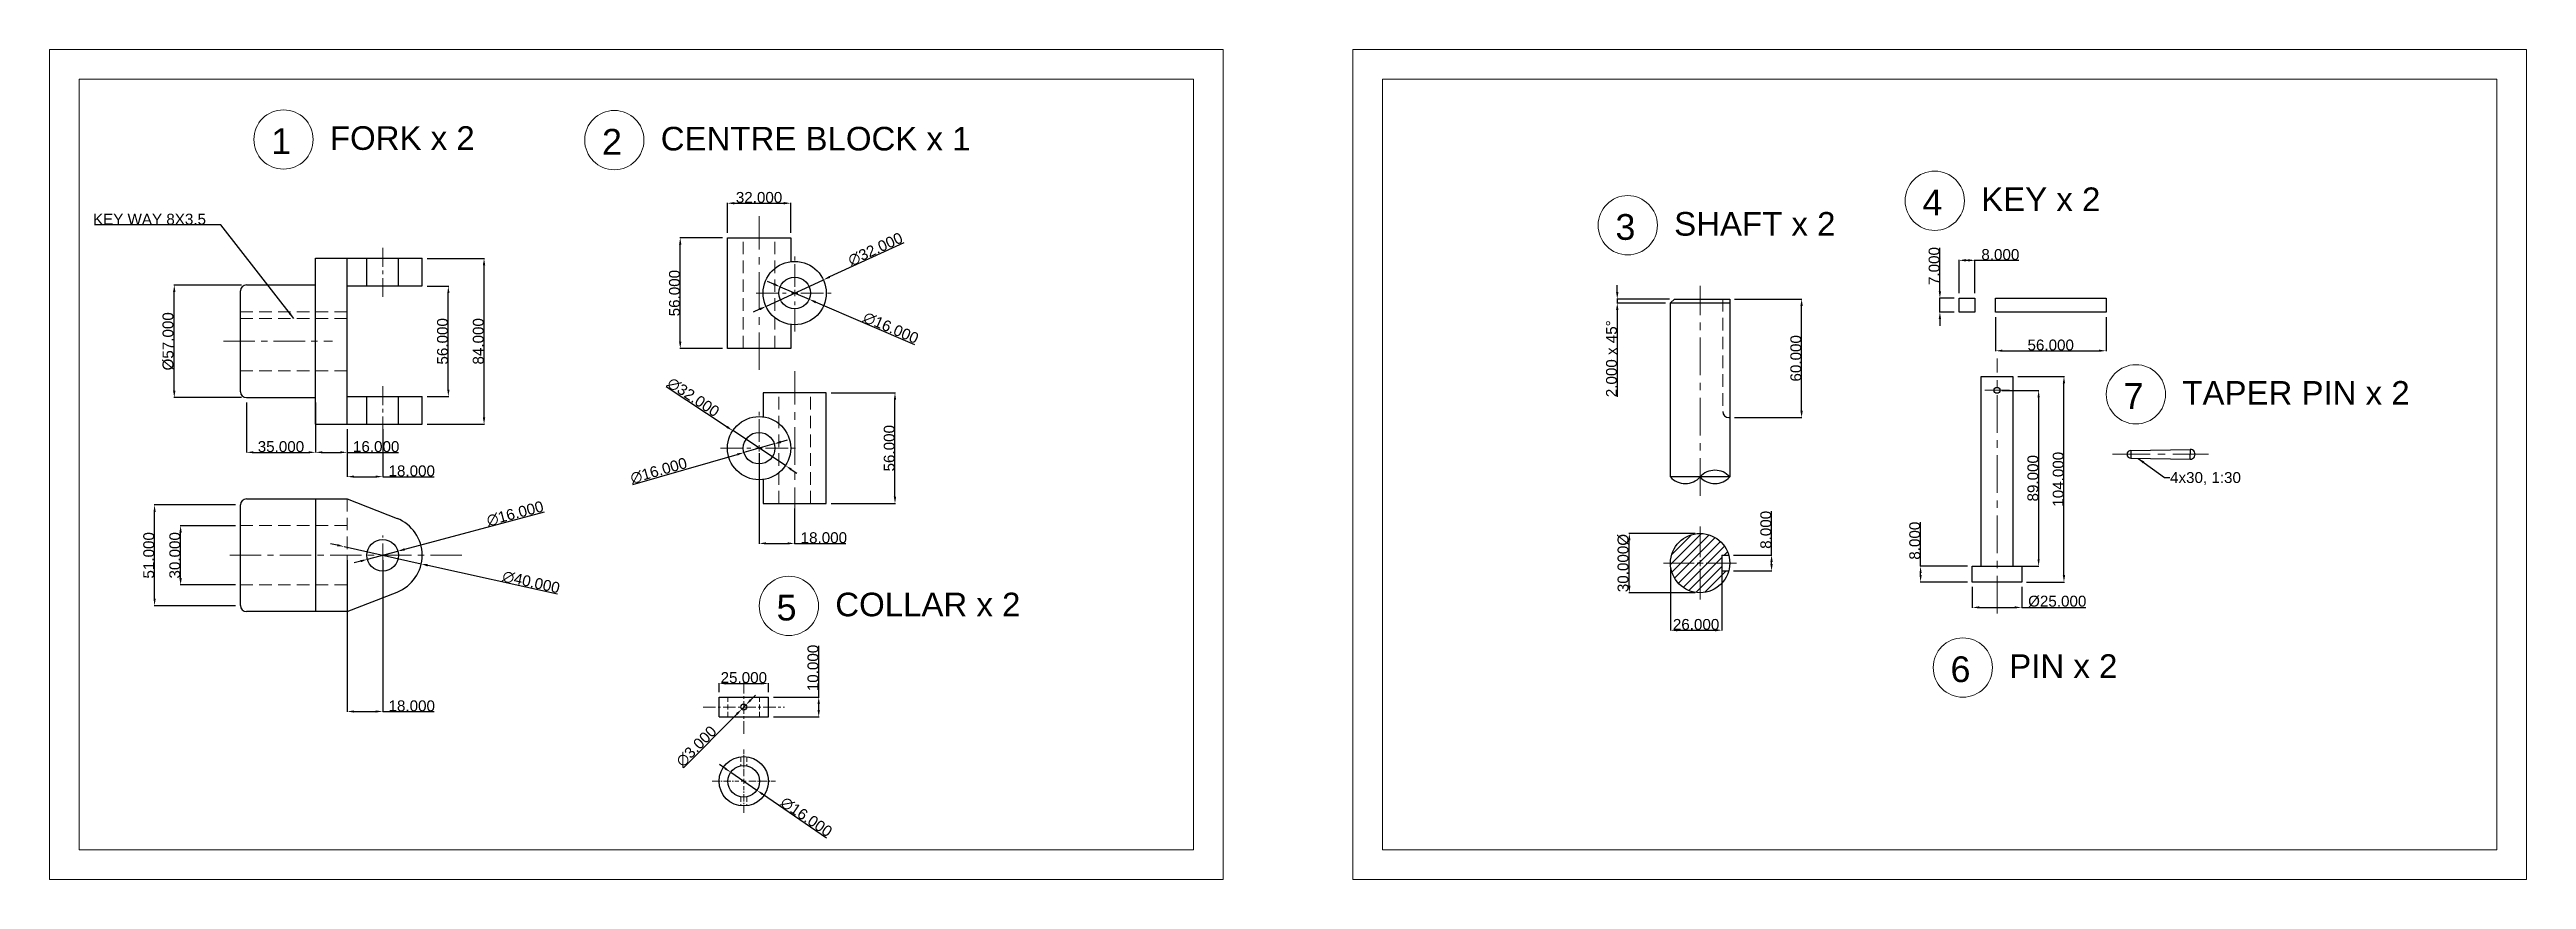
# Model space of a CAD drawing. Header units: millimetres. Extents: x 3164 to 4418, y 1222 to 1642.
import ezdxf

# ---------------------------------------------------------------- set-up
doc = ezdxf.new("R2010")
doc.units = ezdxf.units.MM
for name, pattern in [('CENTER', [50.8, 31.75, -6.35, 6.35, -6.35]), ('CENTER2', [28.575, 19.05, -3.175, 3.175, -3.175]), ('HIDDEN', [9.525, 6.35, -3.175])]:
    doc.linetypes.add(name, pattern=pattern)
for name, color, linetype, lineweight in [('centerLine', 3, 'CENTER', 18), ('dim', 7, 'Continuous', 18), ('hatch', 120, 'Continuous', 9), ('hidden', 152, 'HIDDEN', 18), ('object', 50, 'Continuous', 30)]:
    doc.layers.add(name, color=color, linetype=linetype, lineweight=lineweight)
doc.styles.get("Standard").update_dxf_attribs({"font": 'arial.ttf'})
doc.dimstyles.get("Standard").update_dxf_attribs({"dimtxt": 5.5, "dimasz": 3.5, "dimexe": 0.18, "dimexo": 2.5, "dimgap": 0.09, "dimtad": 1, "dimdec": 3, "dimzin": 0, "dimdsep": 46, "dimtxsty": 'Standard', "dimcen": 0.09, "dimclre": 3, "dimadec": 0, "dimazin": 0, "dimtfac": 1, "dimtdec": 3, "dimtmove": 0, "dimatfit": 3, "dimfxl": 1, "dimtolj": 1, "dimtzin": 0, "dimarcsym": 0})

msp = doc.modelspace()

# ---------------------------------------------------------------- texts
at = {"layer": 'dim'}
for s, height, p in [('1', 13.0206, (3275.9477, 1588.6843)), ('FORK x 2', 11.95213, (3305.6782, 1590.7993)), ('2', 13.0206, (3443.4006, 1588.3784)), ('CENTRE BLOCK x 1', 11.952126, (3473.1311, 1590.4934)), ('4', 13.0206, (4111.7663, 1557.7076)), ('KEY x 2', 11.95213, (4141.4969, 1559.8226)), ('3', 13.0206, (3956.3731, 1545.2665)), ('SHAFT x 2', 11.95213, (3986.1037, 1547.3815)), ('7', 13.0206, (4213.6063, 1459.7224)), ('TAPER PIN x 2', 11.952126, (4243.3369, 1461.8374)), ('COLLAR x 2', 11.95213, (3561.4846, 1354.7469)), ('5', 13.0206, (3531.754, 1352.6319)), ('6', 13.0206, (4125.974, 1321.454)), ('PIN x 2', 11.95213, (4155.7046, 1323.569))]:
    msp.add_text(s, height=height, dxfattribs=at).set_placement(p)
at = {"layer": 'dim', "char_height": 5.5}
for s, insert, attachment_point in [('\\A1;KEY WAY 8X3.5', (3242.9573, 1552.9004), 9), ('\\A1;4x30, 1:30', (4237.1066, 1427.7206), 1)]:
    msp.add_mtext(s, dxfattribs=dict(at, insert=insert, attachment_point=attachment_point))

# ---------------------------------------------------------------- blocks, each defined once
blk = doc.blocks.new('*D6')
at = {"layer": 'Defpoints', "color": 0, "transparency": 16777216}
for p in [(3226.9, 1522.4), (3263.4, 1522.4), (3263.4, 1465.4)]:
    blk.add_point(p, dxfattribs=at)
at = {"layer": 'dim', "color": 3, "lineweight": -2, "transparency": 16777216}
for p, q in [((3260.9, 1522.4), (3226.7, 1522.4)), ((3260.9, 1465.4), (3226.7, 1465.4))]:
    blk.add_line(p, q, dxfattribs=at)
at = {"layer": 'dim', "color": 0, "lineweight": -2, "transparency": 16777216}
blk.add_line((3226.9, 1468.9), (3226.9, 1518.9), dxfattribs=at)
at = {"layer": 'dim', "color": 0, "transparency": 16777216}
for points in [[(3226.3, 1518.9), (3227.5, 1518.9), (3226.9, 1522.4)], [(3226.3, 1468.9), (3227.5, 1468.9), (3226.9, 1465.4)]]:
    blk.add_solid(points, dxfattribs=at)
at = {"layer": 'dim', "color": 0, "transparency": 16777216, "insert": (3223.8, 1493.9), "char_height": 5.5, "attachment_point": 5, "rotation": 90}
blk.add_mtext('\\A1;%%C57.000', dxfattribs=at)
blk = doc.blocks.new('*D9')
at = {"layer": 'Defpoints', "color": 0, "transparency": 16777216}
for p in [(3263.4, 1465.4), (3298.4, 1465.4), (3298.4, 1437.7)]:
    blk.add_point(p, dxfattribs=at)
at = {"layer": 'dim', "color": 3, "lineweight": -2, "transparency": 16777216}
for p, q in [((3263.4, 1462.9), (3263.4, 1437.6)), ((3298.4, 1462.9), (3298.4, 1437.6))]:
    blk.add_line(p, q, dxfattribs=at)
at = {"layer": 'dim', "color": 0, "lineweight": -2, "transparency": 16777216}
blk.add_line((3266.9, 1437.7), (3294.9, 1437.7), dxfattribs=at)
at = {"layer": 'dim', "color": 0, "transparency": 16777216}
for points in [[(3266.9, 1438.3), (3266.9, 1437.2), (3263.4, 1437.7)], [(3294.9, 1438.3), (3294.9, 1437.2), (3298.4, 1437.7)]]:
    blk.add_solid(points, dxfattribs=at)
at = {"layer": 'dim', "color": 0, "transparency": 16777216, "insert": (3280.9, 1440.6), "char_height": 5.5, "attachment_point": 5}
blk.add_mtext('\\A1;35.000', dxfattribs=at)
blk = doc.blocks.new('*D10')
at = {"layer": 'Defpoints', "color": 0, "transparency": 16777216}
for p in [(3298.4, 1451.9), (3314.4, 1451.9), (3314.4, 1437.7)]:
    blk.add_point(p, dxfattribs=at)
at = {"layer": 'dim', "color": 3, "lineweight": -2, "transparency": 16777216}
for p, q in [((3298.4, 1449.4), (3298.4, 1437.6)), ((3314.4, 1449.4), (3314.4, 1437.6))]:
    blk.add_line(p, q, dxfattribs=at)
at = {"layer": 'dim', "color": 0, "lineweight": -2, "transparency": 16777216}
for p, q in [((3301.9, 1437.7), (3310.9, 1437.7)), ((3314.4, 1437.7), (3340.4, 1437.7))]:
    blk.add_line(p, q, dxfattribs=at)
at = {"layer": 'dim', "color": 0, "transparency": 16777216}
for points in [[(3301.9, 1438.3), (3301.9, 1437.2), (3298.4, 1437.7)], [(3310.9, 1438.3), (3310.9, 1437.2), (3314.4, 1437.7)]]:
    blk.add_solid(points, dxfattribs=at)
at = {"layer": 'dim', "color": 0, "transparency": 16777216, "insert": (3329.1, 1440.6), "char_height": 5.5, "attachment_point": 5}
blk.add_mtext('\\A1;16.000', dxfattribs=at)
blk = doc.blocks.new('*D12')
at = {"layer": 'Defpoints', "color": 0, "transparency": 16777216}
for p in [(3314.4, 1385.6), (3332.4, 1385.6), (3332.4, 1306.6)]:
    blk.add_point(p, dxfattribs=at)
at = {"layer": 'dim', "color": 3, "lineweight": -2, "transparency": 16777216}
for p, q in [((3314.4, 1383.1), (3314.4, 1306.4)), ((3332.4, 1383.1), (3332.4, 1306.4))]:
    blk.add_line(p, q, dxfattribs=at)
at = {"layer": 'dim', "color": 0, "lineweight": -2, "transparency": 16777216}
for p, q in [((3317.9, 1306.6), (3328.9, 1306.6)), ((3332.4, 1306.6), (3358.4, 1306.6))]:
    blk.add_line(p, q, dxfattribs=at)
at = {"layer": 'dim', "color": 0, "transparency": 16777216}
for points in [[(3317.9, 1307.1), (3317.9, 1306), (3314.4, 1306.6)], [(3328.9, 1307.1), (3328.9, 1306), (3332.4, 1306.6)]]:
    blk.add_solid(points, dxfattribs=at)
at = {"layer": 'dim', "color": 0, "transparency": 16777216, "insert": (3347.1, 1309.4), "char_height": 5.5, "attachment_point": 5}
blk.add_mtext('\\A1;18.000', dxfattribs=at)
blk = doc.blocks.new('*D13')
at = {"layer": 'Defpoints', "color": 0, "transparency": 16777216}
for p in [(3352.4, 1535.9), (3383.7, 1535.9), (3352.4, 1451.9)]:
    blk.add_point(p, dxfattribs=at)
at = {"layer": 'dim', "color": 3, "lineweight": -2, "transparency": 16777216}
for p, q in [((3354.9, 1535.9), (3383.9, 1535.9)), ((3354.9, 1451.9), (3383.9, 1451.9))]:
    blk.add_line(p, q, dxfattribs=at)
at = {"layer": 'dim', "color": 0, "lineweight": -2, "transparency": 16777216}
blk.add_line((3383.7, 1455.4), (3383.7, 1532.4), dxfattribs=at)
at = {"layer": 'dim', "color": 0, "transparency": 16777216}
for points in [[(3383.1, 1532.4), (3384.3, 1532.4), (3383.7, 1535.9)], [(3383.1, 1455.4), (3384.3, 1455.4), (3383.7, 1451.9)]]:
    blk.add_solid(points, dxfattribs=at)
at = {"layer": 'dim', "color": 0, "transparency": 16777216, "insert": (3380.8, 1493.9), "char_height": 5.5, "attachment_point": 5, "rotation": 90}
blk.add_mtext('\\A1;84.000', dxfattribs=at)
blk = doc.blocks.new('*D14')
at = {"layer": 'Defpoints', "color": 0, "transparency": 16777216}
for p in [(3352.4, 1521.9), (3365.6, 1521.9), (3352.4, 1465.9)]:
    blk.add_point(p, dxfattribs=at)
at = {"layer": 'dim', "color": 3, "lineweight": -2, "transparency": 16777216}
for p, q in [((3354.9, 1521.9), (3365.8, 1521.9)), ((3354.9, 1465.9), (3365.8, 1465.9))]:
    blk.add_line(p, q, dxfattribs=at)
at = {"layer": 'dim', "color": 0, "lineweight": -2, "transparency": 16777216}
blk.add_line((3365.6, 1469.4), (3365.6, 1518.4), dxfattribs=at)
at = {"layer": 'dim', "color": 0, "transparency": 16777216}
for points in [[(3365.1, 1518.4), (3366.2, 1518.4), (3365.6, 1521.9)], [(3365.1, 1469.4), (3366.2, 1469.4), (3365.6, 1465.9)]]:
    blk.add_solid(points, dxfattribs=at)
at = {"layer": 'dim', "color": 0, "transparency": 16777216, "insert": (3362.7, 1493.9), "char_height": 5.5, "attachment_point": 5, "rotation": 90}
blk.add_mtext('\\A1;56.000', dxfattribs=at)
blk = doc.blocks.new('*D15')
at = {"layer": 'Defpoints', "color": 0, "transparency": 16777216}
for p in [(3314.4, 1451.9), (3332.4, 1451.9), (3332.4, 1425.4)]:
    blk.add_point(p, dxfattribs=at)
at = {"layer": 'dim', "color": 3, "lineweight": -2, "transparency": 16777216}
for p, q in [((3314.4, 1449.4), (3314.4, 1425.3)), ((3332.4, 1449.4), (3332.4, 1425.3))]:
    blk.add_line(p, q, dxfattribs=at)
at = {"layer": 'dim', "color": 0, "lineweight": -2, "transparency": 16777216}
for p, q in [((3317.9, 1425.4), (3328.9, 1425.4)), ((3332.4, 1425.4), (3358.4, 1425.4))]:
    blk.add_line(p, q, dxfattribs=at)
at = {"layer": 'dim', "color": 0, "transparency": 16777216}
for points in [[(3317.9, 1426), (3317.9, 1424.9), (3314.4, 1425.4)], [(3328.9, 1426), (3328.9, 1424.9), (3332.4, 1425.4)]]:
    blk.add_solid(points, dxfattribs=at)
at = {"layer": 'dim', "color": 0, "transparency": 16777216, "insert": (3347.1, 1428.3), "char_height": 5.5, "attachment_point": 5}
blk.add_mtext('\\A1;18.000', dxfattribs=at)
blk = doc.blocks.new('*D16')
at = {"layer": 'Defpoints', "color": 0, "transparency": 16777216}
for p in [(3230.1, 1400.6), (3260.4, 1400.6), (3260.4, 1370.6)]:
    blk.add_point(p, dxfattribs=at)
at = {"layer": 'dim', "color": 3, "lineweight": -2, "transparency": 16777216}
for p, q in [((3257.9, 1400.6), (3229.9, 1400.6)), ((3257.9, 1370.6), (3229.9, 1370.6))]:
    blk.add_line(p, q, dxfattribs=at)
at = {"layer": 'dim', "color": 0, "lineweight": -2, "transparency": 16777216}
blk.add_line((3230.1, 1374.1), (3230.1, 1397.1), dxfattribs=at)
at = {"layer": 'dim', "color": 0, "transparency": 16777216}
for points in [[(3229.5, 1397.1), (3230.7, 1397.1), (3230.1, 1400.6)], [(3229.5, 1374.1), (3230.7, 1374.1), (3230.1, 1370.6)]]:
    blk.add_solid(points, dxfattribs=at)
at = {"layer": 'dim', "color": 0, "transparency": 16777216, "insert": (3227.2, 1385.6), "char_height": 5.5, "attachment_point": 5, "rotation": 90}
blk.add_mtext('\\A1;30.000', dxfattribs=at)
blk = doc.blocks.new('*D17')
at = {"layer": 'Defpoints', "color": 0, "transparency": 16777216}
for p in [(3216.9, 1411.1), (3260.4, 1411.1), (3260.4, 1360.1)]:
    blk.add_point(p, dxfattribs=at)
at = {"layer": 'dim', "color": 3, "lineweight": -2, "transparency": 16777216}
for p, q in [((3257.9, 1411.1), (3216.8, 1411.1)), ((3257.9, 1360.1), (3216.8, 1360.1))]:
    blk.add_line(p, q, dxfattribs=at)
at = {"layer": 'dim', "color": 0, "lineweight": -2, "transparency": 16777216}
blk.add_line((3216.9, 1363.6), (3216.9, 1407.6), dxfattribs=at)
at = {"layer": 'dim', "color": 0, "transparency": 16777216}
for points in [[(3216.4, 1407.6), (3217.5, 1407.6), (3216.9, 1411.1)], [(3216.4, 1363.6), (3217.5, 1363.6), (3216.9, 1360.1)]]:
    blk.add_solid(points, dxfattribs=at)
at = {"layer": 'dim', "color": 0, "transparency": 16777216, "insert": (3214, 1385.6), "char_height": 5.5, "attachment_point": 5, "rotation": 90}
blk.add_mtext('\\A1;51.000', dxfattribs=at)
blk = doc.blocks.new('*D19')
at = {"layer": 'Defpoints', "color": 0, "transparency": 16777216}
for p in [(3324.7, 1383.6), (3340.1, 1387.7)]:
    blk.add_point(p, dxfattribs=at)
at = {"layer": 'dim', "color": 0, "lineweight": -2, "transparency": 16777216}
for p, q in [((3414.2, 1407.4), (3343.5, 1388.6)), ((3321.3, 1382.7), (3317.9, 1381.8)), ((3324.7, 1383.6), (3340.1, 1387.7))]:
    blk.add_line(p, q, dxfattribs=at)
at = {"layer": 'dim', "color": 0, "transparency": 16777216}
for points in [[(3321.1, 1383.2), (3321.4, 1382.1), (3324.7, 1383.6)], [(3343.3, 1389.2), (3343.6, 1388), (3340.1, 1387.7)]]:
    blk.add_solid(points, dxfattribs=at)
at = {"layer": 'dim', "color": 0, "transparency": 16777216, "insert": (3399.4, 1406.7), "char_height": 5.5, "attachment_point": 5, "rotation": 14.9222}
blk.add_mtext('\\A1;∅16.000', dxfattribs=at)
blk = doc.blocks.new('*D20')
at = {"layer": 'Defpoints', "color": 0, "transparency": 16777216}
for p in [(3312.9, 1390), (3351.9, 1381.3)]:
    blk.add_point(p, dxfattribs=at)
at = {"layer": 'dim', "color": 0, "lineweight": -2, "transparency": 16777216}
for p, q in [((3309.4, 1390.8), (3306, 1391.5)), ((3312.9, 1390), (3351.9, 1381.3)), ((3420.9, 1365.9), (3355.3, 1380.5))]:
    blk.add_line(p, q, dxfattribs=at)
at = {"layer": 'dim', "color": 0, "transparency": 16777216}
for points in [[(3309.6, 1391.3), (3309.3, 1390.2), (3312.9, 1390)], [(3355.4, 1381.1), (3355.2, 1379.9), (3351.9, 1381.3)]]:
    blk.add_solid(points, dxfattribs=at)
at = {"layer": 'dim', "color": 0, "transparency": 16777216, "insert": (3407.5, 1372), "char_height": 5.5, "attachment_point": 5, "rotation": 347.4104}
blk.add_mtext('\\A1;∅40.000', dxfattribs=at)
blk = doc.blocks.new('*U21')
at = {"layer": 'centerLine', "color": 0, "linetype": 'CENTER2', "ltscale": 0.6, "transparency": 16777216}
for p, q in [((0, 3.2), (0, 19.5)), ((-19.5, 0), (-3.2, 0)), ((3.2, 0), (19.5, 0)), ((0, -19.5), (0, -3.2))]:
    blk.add_line(p, q, dxfattribs=at)
at = {"layer": 'centerLine', "color": 0, "linetype": 'Continuous', "ltscale": 0.6, "transparency": 16777216}
for p, q in [((-1.6, 0), (1.6, 0)), ((0, -1.6), (0, 1.6))]:
    blk.add_line(p, q, dxfattribs=at)
blk = doc.blocks.new('*U23')
at = {"layer": 'centerLine', "color": 0, "linetype": 'CENTER2', "ltscale": 0.6, "transparency": 16777216}
for p, q in [((0, 3.2), (0, 19.5)), ((-19.5, 0), (-3.2, 0)), ((3.2, 0), (19.5, 0)), ((0, -19.5), (0, -3.2))]:
    blk.add_line(p, q, dxfattribs=at)
at = {"layer": 'centerLine', "color": 0, "linetype": 'Continuous', "ltscale": 0.6, "transparency": 16777216}
for p, q in [((-1.6, 0), (1.6, 0)), ((0, -1.6), (0, 1.6))]:
    blk.add_line(p, q, dxfattribs=at)
blk = doc.blocks.new('*D24')
at = {"layer": 'Defpoints', "color": 0, "transparency": 16777216}
for p in [(3555.5, 1525), (3526.4, 1511.6)]:
    blk.add_point(p, dxfattribs=at)
at = {"layer": 'dim', "color": 0, "lineweight": -2, "transparency": 16777216}
for p, q in [((3596.2, 1543.8), (3558.6, 1526.5)), ((3526.4, 1511.6), (3555.5, 1525)), ((3523.2, 1510.2), (3520, 1508.7))]:
    blk.add_line(p, q, dxfattribs=at)
at = {"layer": 'dim', "color": 0, "transparency": 16777216}
for points in [[(3558.4, 1527), (3558.9, 1526), (3555.5, 1525)], [(3523, 1510.7), (3523.5, 1509.6), (3526.4, 1511.6)]]:
    blk.add_solid(points, dxfattribs=at)
at = {"layer": 'dim', "color": 0, "transparency": 16777216, "insert": (3581.8, 1540.5), "char_height": 5.5, "attachment_point": 5, "rotation": 24.7418}
blk.add_mtext('\\A1;∅32.000', dxfattribs=at)
blk = doc.blocks.new('*D26')
at = {"layer": 'Defpoints', "color": 0, "transparency": 16777216}
for p in [(3509.6, 1448.7), (3536.3, 1431)]:
    blk.add_point(p, dxfattribs=at)
at = {"layer": 'dim', "color": 0, "lineweight": -2, "transparency": 16777216}
for p, q in [((3475.8, 1471), (3506.7, 1450.6)), ((3536.3, 1431), (3509.6, 1448.7)), ((3539.2, 1429.1), (3542.1, 1427.1))]:
    blk.add_line(p, q, dxfattribs=at)
at = {"layer": 'dim', "color": 0, "transparency": 16777216}
for points in [[(3507, 1451.1), (3506.3, 1450.1), (3509.6, 1448.7)], [(3539.5, 1429.5), (3538.9, 1428.6), (3536.3, 1431)]]:
    blk.add_solid(points, dxfattribs=at)
at = {"layer": 'dim', "color": 0, "transparency": 16777216, "insert": (3489.6, 1465.6), "char_height": 5.5, "attachment_point": 5, "rotation": 326.4717}
blk.add_mtext('\\A1;∅32.000', dxfattribs=at)
blk = doc.blocks.new('*D27')
at = {"layer": 'Defpoints', "color": 0, "transparency": 16777216}
for p in [(3530.6, 1442), (3515.2, 1437.6)]:
    blk.add_point(p, dxfattribs=at)
at = {"layer": 'dim', "color": 0, "lineweight": -2, "transparency": 16777216}
for p, q in [((3530.6, 1442), (3515.2, 1437.6)), ((3534, 1443), (3537.3, 1444)), ((3459, 1421.5), (3511.9, 1436.7))]:
    blk.add_line(p, q, dxfattribs=at)
at = {"layer": 'dim', "color": 0, "transparency": 16777216}
for points in [[(3533.8, 1443.6), (3534.1, 1442.4), (3530.6, 1442)], [(3511.7, 1437.2), (3512, 1436.1), (3515.2, 1437.6)]]:
    blk.add_solid(points, dxfattribs=at)
at = {"layer": 'dim', "color": 0, "transparency": 16777216, "insert": (3472.1, 1428.4), "char_height": 5.5, "attachment_point": 5, "rotation": 16.0313}
blk.add_mtext('\\A1;∅16.000', dxfattribs=at)
blk = doc.blocks.new('*D28')
at = {"layer": 'Defpoints', "color": 0, "transparency": 16777216}
for p in [(3533.6, 1521.5), (3548.3, 1515.2)]:
    blk.add_point(p, dxfattribs=at)
at = {"layer": 'dim', "color": 0, "lineweight": -2, "transparency": 16777216}
for p, q in [((3530.4, 1522.9), (3527.1, 1524.2)), ((3533.6, 1521.5), (3548.3, 1515.2)), ((3601.7, 1492.2), (3551.5, 1513.8))]:
    blk.add_line(p, q, dxfattribs=at)
at = {"layer": 'dim', "color": 0, "transparency": 16777216}
for points in [[(3530.6, 1523.4), (3530.1, 1522.3), (3533.6, 1521.5)], [(3551.7, 1514.3), (3551.3, 1513.2), (3548.3, 1515.2)]]:
    blk.add_solid(points, dxfattribs=at)
at = {"layer": 'dim', "color": 0, "transparency": 16777216, "insert": (3589.6, 1500.7), "char_height": 5.5, "attachment_point": 5, "rotation": 336.7322}
blk.add_mtext('\\A1;∅16.000', dxfattribs=at)
blk = doc.blocks.new('*D29')
at = {"layer": 'Defpoints', "color": 0, "transparency": 16777216}
for p in [(3483, 1546.3), (3506.9, 1546.3), (3506.9, 1490.3)]:
    blk.add_point(p, dxfattribs=at)
at = {"layer": 'dim', "color": 3, "lineweight": -2, "transparency": 16777216}
for p, q in [((3504.4, 1546.3), (3482.8, 1546.3)), ((3504.4, 1490.3), (3482.8, 1490.3))]:
    blk.add_line(p, q, dxfattribs=at)
at = {"layer": 'dim', "color": 0, "lineweight": -2, "transparency": 16777216}
blk.add_line((3483, 1493.8), (3483, 1542.8), dxfattribs=at)
at = {"layer": 'dim', "color": 0, "transparency": 16777216}
for points in [[(3482.4, 1542.8), (3483.6, 1542.8), (3483, 1546.3)], [(3482.4, 1493.8), (3483.6, 1493.8), (3483, 1490.3)]]:
    blk.add_solid(points, dxfattribs=at)
at = {"layer": 'dim', "color": 0, "transparency": 16777216, "insert": (3480.1, 1518.3), "char_height": 5.5, "attachment_point": 5, "rotation": 90}
blk.add_mtext('\\A1;56.000', dxfattribs=at)
blk = doc.blocks.new('*D30')
at = {"layer": 'Defpoints', "color": 0, "transparency": 16777216}
for p in [(3556.9, 1467.8), (3591.7, 1467.8), (3556.9, 1411.8)]:
    blk.add_point(p, dxfattribs=at)
at = {"layer": 'dim', "color": 3, "lineweight": -2, "transparency": 16777216}
for p, q in [((3559.4, 1467.8), (3591.9, 1467.8)), ((3559.4, 1411.8), (3591.9, 1411.8))]:
    blk.add_line(p, q, dxfattribs=at)
at = {"layer": 'dim', "color": 0, "lineweight": -2, "transparency": 16777216}
blk.add_line((3591.7, 1415.3), (3591.7, 1464.3), dxfattribs=at)
at = {"layer": 'dim', "color": 0, "transparency": 16777216}
for points in [[(3591.1, 1464.3), (3592.3, 1464.3), (3591.7, 1467.8)], [(3591.1, 1415.3), (3592.3, 1415.3), (3591.7, 1411.8)]]:
    blk.add_solid(points, dxfattribs=at)
at = {"layer": 'dim', "color": 0, "transparency": 16777216, "insert": (3588.8, 1439.8), "char_height": 5.5, "attachment_point": 5, "rotation": 90}
blk.add_mtext('\\A1;56.000', dxfattribs=at)
blk = doc.blocks.new('*D31')
at = {"layer": 'Defpoints', "color": 0, "transparency": 16777216}
for p in [(3538.9, 1563.8), (3506.9, 1546.3), (3538.9, 1546.3)]:
    blk.add_point(p, dxfattribs=at)
at = {"layer": 'dim', "color": 3, "lineweight": -2, "transparency": 16777216}
for p, q in [((3506.9, 1548.8), (3506.9, 1564)), ((3538.9, 1548.8), (3538.9, 1564))]:
    blk.add_line(p, q, dxfattribs=at)
at = {"layer": 'dim', "color": 0, "lineweight": -2, "transparency": 16777216}
blk.add_line((3510.4, 1563.8), (3535.4, 1563.8), dxfattribs=at)
at = {"layer": 'dim', "color": 0, "transparency": 16777216}
for points in [[(3510.4, 1564.4), (3510.4, 1563.2), (3506.9, 1563.8)], [(3535.4, 1564.4), (3535.4, 1563.2), (3538.9, 1563.8)]]:
    blk.add_solid(points, dxfattribs=at)
at = {"layer": 'dim', "color": 0, "transparency": 16777216, "insert": (3522.9, 1566.7), "char_height": 5.5, "attachment_point": 5}
blk.add_mtext('\\A1;32.000', dxfattribs=at)
blk = doc.blocks.new('*D32')
at = {"layer": 'Defpoints', "color": 0, "transparency": 16777216}
for p in [(3522.9, 1439.8), (3540.9, 1411.8), (3540.9, 1391.6)]:
    blk.add_point(p, dxfattribs=at)
at = {"layer": 'dim', "color": 3, "lineweight": -2, "transparency": 16777216}
for p, q in [((3522.9, 1437.3), (3522.9, 1391.5)), ((3540.9, 1409.3), (3540.9, 1391.5))]:
    blk.add_line(p, q, dxfattribs=at)
at = {"layer": 'dim', "color": 0, "lineweight": -2, "transparency": 16777216}
for p, q in [((3526.4, 1391.6), (3537.4, 1391.6)), ((3540.9, 1391.6), (3566.9, 1391.6))]:
    blk.add_line(p, q, dxfattribs=at)
at = {"layer": 'dim', "color": 0, "transparency": 16777216}
for points in [[(3526.4, 1392.2), (3526.4, 1391.1), (3522.9, 1391.6)], [(3537.4, 1392.2), (3537.4, 1391.1), (3540.9, 1391.6)]]:
    blk.add_solid(points, dxfattribs=at)
at = {"layer": 'dim', "color": 0, "transparency": 16777216, "insert": (3555.7, 1394.5), "char_height": 5.5, "attachment_point": 5}
blk.add_mtext('\\A1;18.000', dxfattribs=at)
blk = doc.blocks.new('*U33')
at = {"layer": 'centerLine', "color": 0, "linetype": 'CENTER2', "transparency": 16777216}
for p, q in [((0, 3), (0, 18.5)), ((-18.5, 0), (-3, 0)), ((3, 0), (18.5, 0)), ((0, -18.5), (0, -3))]:
    blk.add_line(p, q, dxfattribs=at)
at = {"layer": 'centerLine', "color": 0, "linetype": 'Continuous', "transparency": 16777216}
for p, q in [((-1.5, 0), (1.5, 0)), ((0, -1.5), (0, 1.5))]:
    blk.add_line(p, q, dxfattribs=at)
blk = doc.blocks.new('*D34')
at = {"layer": 'Defpoints', "color": 0, "transparency": 16777216}
for p in [(4014.2, 1515.3), (4050.6, 1515.3), (4014.2, 1455.3)]:
    blk.add_point(p, dxfattribs=at)
at = {"layer": 'dim', "color": 3, "lineweight": -2, "transparency": 16777216}
for p, q in [((4016.7, 1515.3), (4050.8, 1515.3)), ((4016.7, 1455.3), (4050.8, 1455.3))]:
    blk.add_line(p, q, dxfattribs=at)
at = {"layer": 'dim', "color": 0, "lineweight": -2, "transparency": 16777216}
blk.add_line((4050.6, 1458.8), (4050.6, 1511.8), dxfattribs=at)
at = {"layer": 'dim', "color": 0, "transparency": 16777216}
for points in [[(4050, 1511.8), (4051.2, 1511.8), (4050.6, 1515.3)], [(4050, 1458.8), (4051.2, 1458.8), (4050.6, 1455.3)]]:
    blk.add_solid(points, dxfattribs=at)
at = {"layer": 'dim', "color": 0, "transparency": 16777216, "insert": (4047.7, 1485.3), "char_height": 5.5, "attachment_point": 5, "rotation": 90}
blk.add_mtext('\\A1;60.000', dxfattribs=at)
blk = doc.blocks.new('*D35')
at = {"layer": 'Defpoints', "color": 0, "transparency": 16777216}
for p in [(3957.3, 1515.3), (3984.2, 1513.3), (3986.2, 1515.3)]:
    blk.add_point(p, dxfattribs=at)
at = {"layer": 'dim', "color": 0, "lineweight": -2, "transparency": 16777216}
for p, q in [((3957.3, 1518.8), (3957.3, 1522.3)), ((3957.3, 1515.3), (3957.3, 1513.3)), ((3957.3, 1509.8), (3957.3, 1465.8))]:
    blk.add_line(p, q, dxfattribs=at)
at = {"layer": 'dim', "color": 3, "lineweight": -2, "transparency": 16777216}
for p, q in [((3983.7, 1515.3), (3957.1, 1515.3)), ((3981.7, 1513.3), (3957.1, 1513.3))]:
    blk.add_line(p, q, dxfattribs=at)
at = {"layer": 'dim', "color": 0, "transparency": 16777216}
for points in [[(3956.7, 1518.8), (3957.9, 1518.8), (3957.3, 1515.3)], [(3956.7, 1509.8), (3957.9, 1509.8), (3957.3, 1513.3)]]:
    blk.add_solid(points, dxfattribs=at)
at = {"layer": 'dim', "color": 0, "transparency": 16777216, "insert": (3954.4, 1485.1), "char_height": 5.5, "attachment_point": 5, "rotation": 90}
blk.add_mtext('\\A1;2.000 x 45%%D', dxfattribs=at)
blk = doc.blocks.new('*D36')
at = {"layer": 'Defpoints', "color": 0, "transparency": 16777216}
for p in [(3963.4, 1396.7), (3999.2, 1396.7), (3999.2, 1366.7)]:
    blk.add_point(p, dxfattribs=at)
at = {"layer": 'dim', "color": 3, "lineweight": -2, "transparency": 16777216}
for p, q in [((3996.7, 1396.7), (3963.2, 1396.7)), ((3996.7, 1366.7), (3963.2, 1366.7))]:
    blk.add_line(p, q, dxfattribs=at)
at = {"layer": 'dim', "color": 0, "lineweight": -2, "transparency": 16777216}
blk.add_line((3963.4, 1370.2), (3963.4, 1393.2), dxfattribs=at)
at = {"layer": 'dim', "color": 0, "transparency": 16777216}
for points in [[(3962.8, 1393.2), (3964, 1393.2), (3963.4, 1396.7)], [(3962.8, 1370.2), (3964, 1370.2), (3963.4, 1366.7)]]:
    blk.add_solid(points, dxfattribs=at)
at = {"layer": 'dim', "color": 0, "transparency": 16777216, "insert": (3960.3, 1381.7), "char_height": 5.5, "attachment_point": 5, "rotation": 90}
blk.add_mtext('\\A1;30.000%%C', dxfattribs=at)
blk = doc.blocks.new('*D37')
at = {"layer": 'Defpoints', "color": 0, "transparency": 16777216}
for p in [(3984.2, 1381.7), (4010.2, 1381.7), (4010.2, 1347.7)]:
    blk.add_point(p, dxfattribs=at)
at = {"layer": 'dim', "color": 3, "lineweight": -2, "transparency": 16777216}
for p, q in [((3984.2, 1379.2), (3984.2, 1347.5)), ((4010.2, 1379.2), (4010.2, 1347.5))]:
    blk.add_line(p, q, dxfattribs=at)
at = {"layer": 'dim', "color": 0, "lineweight": -2, "transparency": 16777216}
blk.add_line((3987.7, 1347.7), (4006.7, 1347.7), dxfattribs=at)
at = {"layer": 'dim', "color": 0, "transparency": 16777216}
for points in [[(3987.7, 1348.3), (3987.7, 1347.1), (3984.2, 1347.7)], [(4006.7, 1348.3), (4006.7, 1347.1), (4010.2, 1347.7)]]:
    blk.add_solid(points, dxfattribs=at)
at = {"layer": 'dim', "color": 0, "transparency": 16777216, "insert": (3997.2, 1350.6), "char_height": 5.5, "attachment_point": 5}
blk.add_mtext('\\A1;26.000', dxfattribs=at)
blk = doc.blocks.new('*D38')
at = {"layer": 'Defpoints', "color": 0, "transparency": 16777216}
for p in [(4013.7, 1385.7), (4035.4, 1385.7), (4013.7, 1377.7)]:
    blk.add_point(p, dxfattribs=at)
at = {"layer": 'dim', "color": 0, "lineweight": -2, "transparency": 16777216}
for p, q in [((4035.4, 1385.7), (4035.4, 1407.9)), ((4035.4, 1381.2), (4035.4, 1382.2))]:
    blk.add_line(p, q, dxfattribs=at)
at = {"layer": 'dim', "color": 3, "lineweight": -2, "transparency": 16777216}
for p, q in [((4016.2, 1385.7), (4035.6, 1385.7)), ((4016.2, 1377.7), (4035.6, 1377.7))]:
    blk.add_line(p, q, dxfattribs=at)
at = {"layer": 'dim', "color": 0, "transparency": 16777216}
for points in [[(4034.8, 1382.2), (4036, 1382.2), (4035.4, 1385.7)], [(4034.8, 1381.2), (4036, 1381.2), (4035.4, 1377.7)]]:
    blk.add_solid(points, dxfattribs=at)
at = {"layer": 'dim', "color": 0, "transparency": 16777216, "insert": (4032.5, 1398.5), "char_height": 5.5, "attachment_point": 5, "rotation": 90}
blk.add_mtext('\\A1;8.000', dxfattribs=at)
blk = doc.blocks.new('*D39')
at = {"layer": 'Defpoints', "color": 0, "transparency": 16777216}
for p in [(4148.7, 1508.7), (4204.7, 1508.7), (4204.7, 1489.1)]:
    blk.add_point(p, dxfattribs=at)
at = {"layer": 'dim', "color": 3, "lineweight": -2, "transparency": 16777216}
for p, q in [((4148.7, 1506.2), (4148.7, 1489)), ((4204.7, 1506.2), (4204.7, 1489))]:
    blk.add_line(p, q, dxfattribs=at)
at = {"layer": 'dim', "color": 0, "lineweight": -2, "transparency": 16777216}
blk.add_line((4152.2, 1489.1), (4201.2, 1489.1), dxfattribs=at)
at = {"layer": 'dim', "color": 0, "transparency": 16777216}
for points in [[(4152.2, 1489.7), (4152.2, 1488.6), (4148.7, 1489.1)], [(4201.2, 1489.7), (4201.2, 1488.6), (4204.7, 1489.1)]]:
    blk.add_solid(points, dxfattribs=at)
at = {"layer": 'dim', "color": 0, "transparency": 16777216, "insert": (4176.7, 1492), "char_height": 5.5, "attachment_point": 5}
blk.add_mtext('\\A1;56.000', dxfattribs=at)
blk = doc.blocks.new('*D40')
at = {"layer": 'Defpoints', "color": 0, "transparency": 16777216}
for p in [(4138.3, 1534.9), (4130.3, 1515.7), (4138.3, 1515.7)]:
    blk.add_point(p, dxfattribs=at)
at = {"layer": 'dim', "color": 3, "lineweight": -2, "transparency": 16777216}
for p, q in [((4130.3, 1518.2), (4130.3, 1535.1)), ((4138.3, 1518.2), (4138.3, 1535.1))]:
    blk.add_line(p, q, dxfattribs=at)
at = {"layer": 'dim', "color": 0, "lineweight": -2, "transparency": 16777216}
for p, q in [((4133.8, 1534.9), (4134.8, 1534.9)), ((4138.3, 1534.9), (4160.5, 1534.9))]:
    blk.add_line(p, q, dxfattribs=at)
at = {"layer": 'dim', "color": 0, "transparency": 16777216}
for points in [[(4133.8, 1535.5), (4133.8, 1534.3), (4130.3, 1534.9)], [(4134.8, 1535.5), (4134.8, 1534.3), (4138.3, 1534.9)]]:
    blk.add_solid(points, dxfattribs=at)
at = {"layer": 'dim', "color": 0, "transparency": 16777216, "insert": (4151.2, 1537.8), "char_height": 5.5, "attachment_point": 5}
blk.add_mtext('\\A1;8.000', dxfattribs=at)
blk = doc.blocks.new('*D41')
at = {"layer": 'Defpoints', "color": 0, "transparency": 16777216}
for p in [(4120.6, 1515.7), (4130.3, 1515.7), (4130.3, 1508.7)]:
    blk.add_point(p, dxfattribs=at)
at = {"layer": 'dim', "color": 0, "lineweight": -2, "transparency": 16777216}
for p, q in [((4120.6, 1519.2), (4120.6, 1541.3)), ((4120.6, 1508.7), (4120.6, 1515.7)), ((4120.6, 1505.2), (4120.6, 1501.7))]:
    blk.add_line(p, q, dxfattribs=at)
at = {"layer": 'dim', "color": 3, "lineweight": -2, "transparency": 16777216}
for p, q in [((4127.8, 1515.7), (4120.4, 1515.7)), ((4127.8, 1508.7), (4120.4, 1508.7))]:
    blk.add_line(p, q, dxfattribs=at)
at = {"layer": 'dim', "color": 0, "transparency": 16777216}
for points in [[(4120, 1519.2), (4121.2, 1519.2), (4120.6, 1515.7)], [(4120, 1505.2), (4121.2, 1505.2), (4120.6, 1508.7)]]:
    blk.add_solid(points, dxfattribs=at)
at = {"layer": 'dim', "color": 0, "transparency": 16777216, "insert": (4117.7, 1532), "char_height": 5.5, "attachment_point": 5, "rotation": 90}
blk.add_mtext('\\A1;7.000', dxfattribs=at)
blk = doc.blocks.new('*D42')
at = {"layer": 'Defpoints', "color": 0, "transparency": 16777216}
for p in [(4149.5, 1469.1), (4170.6, 1469.1), (4149.5, 1380.1)]:
    blk.add_point(p, dxfattribs=at)
at = {"layer": 'dim', "color": 3, "lineweight": -2, "transparency": 16777216}
for p, q in [((4152, 1469.1), (4170.7, 1469.1)), ((4152, 1380.1), (4170.7, 1380.1))]:
    blk.add_line(p, q, dxfattribs=at)
at = {"layer": 'dim', "color": 0, "lineweight": -2, "transparency": 16777216}
blk.add_line((4170.6, 1383.6), (4170.6, 1465.6), dxfattribs=at)
at = {"layer": 'dim', "color": 0, "transparency": 16777216}
for points in [[(4170, 1465.6), (4171.1, 1465.6), (4170.6, 1469.1)], [(4170, 1383.6), (4171.1, 1383.6), (4170.6, 1380.1)]]:
    blk.add_solid(points, dxfattribs=at)
at = {"layer": 'dim', "color": 0, "transparency": 16777216, "insert": (4167.7, 1424.6), "char_height": 5.5, "attachment_point": 5, "rotation": 90}
blk.add_mtext('\\A1;89.000', dxfattribs=at)
blk = doc.blocks.new('*D43')
at = {"layer": 'Defpoints', "color": 0, "transparency": 16777216}
for p in [(4157.5, 1476.1), (4183.4, 1476.1), (4162, 1372.1)]:
    blk.add_point(p, dxfattribs=at)
at = {"layer": 'dim', "color": 3, "lineweight": -2, "transparency": 16777216}
for p, q in [((4160, 1476.1), (4183.6, 1476.1)), ((4164.5, 1372.1), (4183.6, 1372.1))]:
    blk.add_line(p, q, dxfattribs=at)
at = {"layer": 'dim', "color": 0, "lineweight": -2, "transparency": 16777216}
blk.add_line((4183.4, 1375.6), (4183.4, 1472.6), dxfattribs=at)
at = {"layer": 'dim', "color": 0, "transparency": 16777216}
for points in [[(4182.8, 1472.6), (4184, 1472.6), (4183.4, 1476.1)], [(4182.8, 1375.6), (4184, 1375.6), (4183.4, 1372.1)]]:
    blk.add_solid(points, dxfattribs=at)
at = {"layer": 'dim', "color": 0, "transparency": 16777216, "insert": (4180.5, 1424.1), "char_height": 5.5, "attachment_point": 5, "rotation": 90}
blk.add_mtext('\\A1;104.000', dxfattribs=at)
blk = doc.blocks.new('*D44')
at = {"layer": 'Defpoints', "color": 0, "transparency": 16777216}
for p in [(4137, 1372.1), (4162, 1372.1), (4162, 1359.2)]:
    blk.add_point(p, dxfattribs=at)
at = {"layer": 'dim', "color": 3, "lineweight": -2, "transparency": 16777216}
for p, q in [((4137, 1369.6), (4137, 1359.1)), ((4162, 1369.6), (4162, 1359.1))]:
    blk.add_line(p, q, dxfattribs=at)
at = {"layer": 'dim', "color": 0, "lineweight": -2, "transparency": 16777216}
for p, q in [((4140.5, 1359.2), (4158.5, 1359.2)), ((4162, 1359.2), (4194.5, 1359.2))]:
    blk.add_line(p, q, dxfattribs=at)
at = {"layer": 'dim', "color": 0, "transparency": 16777216}
for points in [[(4140.5, 1359.8), (4140.5, 1358.7), (4137, 1359.2)], [(4158.5, 1359.8), (4158.5, 1358.7), (4162, 1359.2)]]:
    blk.add_solid(points, dxfattribs=at)
at = {"layer": 'dim', "color": 0, "transparency": 16777216, "insert": (4180, 1362.3), "char_height": 5.5, "attachment_point": 5}
blk.add_mtext('\\A1;%%C25.000', dxfattribs=at)
blk = doc.blocks.new('*D45')
at = {"layer": 'Defpoints', "color": 0, "transparency": 16777216}
for p in [(4110.8, 1380.1), (4137, 1380.1), (4137, 1372.1)]:
    blk.add_point(p, dxfattribs=at)
at = {"layer": 'dim', "color": 0, "lineweight": -2, "transparency": 16777216}
for p, q in [((4110.8, 1380.1), (4110.8, 1402.3)), ((4110.8, 1375.6), (4110.8, 1376.6))]:
    blk.add_line(p, q, dxfattribs=at)
at = {"layer": 'dim', "color": 3, "lineweight": -2, "transparency": 16777216}
for p, q in [((4134.5, 1380.1), (4110.7, 1380.1)), ((4134.5, 1372.1), (4110.7, 1372.1))]:
    blk.add_line(p, q, dxfattribs=at)
at = {"layer": 'dim', "color": 0, "transparency": 16777216}
for points in [[(4110.3, 1376.6), (4111.4, 1376.6), (4110.8, 1380.1)], [(4110.3, 1375.6), (4111.4, 1375.6), (4110.8, 1372.1)]]:
    blk.add_solid(points, dxfattribs=at)
at = {"layer": 'dim', "color": 0, "transparency": 16777216, "insert": (4107.9, 1393), "char_height": 5.5, "attachment_point": 5, "rotation": 90}
blk.add_mtext('\\A1;8.000', dxfattribs=at)
blk = doc.blocks.new('*U46')
at = {"layer": 'centerLine', "color": 0, "linetype": 'CENTER2', "ltscale": 0.2, "transparency": 16777216}
for p, q in [((0, 2.5), (0, 16)), ((-16, 0), (-2.5, 0)), ((2.5, 0), (16, 0)), ((0, -16), (0, -2.5))]:
    blk.add_line(p, q, dxfattribs=at)
at = {"layer": 'centerLine', "color": 0, "linetype": 'Continuous', "ltscale": 0.2, "transparency": 16777216}
for p, q in [((-1.25, 0), (1.25, 0)), ((0, -1.25), (0, 1.25))]:
    blk.add_line(p, q, dxfattribs=at)
blk = doc.blocks.new('*D47')
at = {"layer": 'Defpoints', "color": 0, "transparency": 16777216}
for p in [(3508.6, 1275.8), (3521.8, 1266.7)]:
    blk.add_point(p, dxfattribs=at)
at = {"layer": 'dim', "color": 0, "lineweight": -2, "transparency": 16777216}
for p, q in [((3505.7, 1277.8), (3502.8, 1279.7)), ((3508.6, 1275.8), (3521.8, 1266.7)), ((3557, 1242.5), (3524.6, 1264.7))]:
    blk.add_line(p, q, dxfattribs=at)
at = {"layer": 'dim', "color": 0, "transparency": 16777216}
for points in [[(3506, 1278.2), (3505.4, 1277.3), (3508.6, 1275.8)], [(3525, 1265.2), (3524.3, 1264.3), (3521.8, 1266.7)]]:
    blk.add_solid(points, dxfattribs=at)
at = {"layer": 'dim', "color": 0, "transparency": 16777216, "insert": (3546.8, 1253.2), "char_height": 5.5, "attachment_point": 5, "rotation": 325.5253}
blk.add_mtext('\\A1;∅16.000', dxfattribs=at)
blk = doc.blocks.new('*D48')
at = {"layer": 'Defpoints', "color": 0, "transparency": 16777216}
for p in [(3514.1, 1307.7), (3516.2, 1309.9)]:
    blk.add_point(p, dxfattribs=at)
at = {"layer": 'dim', "color": 0, "lineweight": -2, "transparency": 16777216}
for p, q in [((3484.6, 1278), (3511.6, 1305.3)), ((3516.2, 1309.9), (3514.1, 1307.7)), ((3518.7, 1312.4), (3521.1, 1314.9))]:
    blk.add_line(p, q, dxfattribs=at)
at = {"layer": 'dim', "color": 0, "transparency": 16777216}
for points in [[(3511.2, 1305.7), (3512.1, 1304.9), (3514.1, 1307.7)], [(3518.3, 1312.8), (3519.1, 1312), (3516.2, 1309.9)]]:
    blk.add_solid(points, dxfattribs=at)
at = {"layer": 'dim', "color": 0, "transparency": 16777216, "insert": (3491.2, 1288.9), "char_height": 5.5, "attachment_point": 5, "rotation": 45.2558}
blk.add_mtext('\\A1;∅3.000', dxfattribs=at)
blk = doc.blocks.new('*D49')
at = {"layer": 'Defpoints', "color": 0, "transparency": 16777216}
for p in [(3527.7, 1313.8), (3553.1, 1313.8), (3527.7, 1303.8)]:
    blk.add_point(p, dxfattribs=at)
at = {"layer": 'dim', "color": 0, "lineweight": -2, "transparency": 16777216}
for p, q in [((3553.1, 1313.8), (3553.1, 1339.8)), ((3553.1, 1307.3), (3553.1, 1310.3))]:
    blk.add_line(p, q, dxfattribs=at)
at = {"layer": 'dim', "color": 3, "lineweight": -2, "transparency": 16777216}
for p, q in [((3530.2, 1313.8), (3553.3, 1313.8)), ((3530.2, 1303.8), (3553.3, 1303.8))]:
    blk.add_line(p, q, dxfattribs=at)
at = {"layer": 'dim', "color": 0, "transparency": 16777216}
for points in [[(3552.5, 1310.3), (3553.7, 1310.3), (3553.1, 1313.8)], [(3552.5, 1307.3), (3553.7, 1307.3), (3553.1, 1303.8)]]:
    blk.add_solid(points, dxfattribs=at)
at = {"layer": 'dim', "color": 0, "transparency": 16777216, "insert": (3550.2, 1328.6), "char_height": 5.5, "attachment_point": 5, "rotation": 90}
blk.add_mtext('\\A1;10.000', dxfattribs=at)
blk = doc.blocks.new('*D50')
at = {"layer": 'Defpoints', "color": 0, "transparency": 16777216}
for p in [(3527.7, 1320.8), (3502.7, 1313.8), (3527.7, 1313.8)]:
    blk.add_point(p, dxfattribs=at)
at = {"layer": 'dim', "color": 3, "lineweight": -2, "transparency": 16777216}
for p, q in [((3502.7, 1316.3), (3502.7, 1320.9)), ((3527.7, 1316.3), (3527.7, 1320.9))]:
    blk.add_line(p, q, dxfattribs=at)
at = {"layer": 'dim', "color": 0, "lineweight": -2, "transparency": 16777216}
blk.add_line((3506.2, 1320.8), (3524.2, 1320.8), dxfattribs=at)
at = {"layer": 'dim', "color": 0, "transparency": 16777216}
for points in [[(3506.2, 1321.3), (3506.2, 1320.2), (3502.7, 1320.8)], [(3524.2, 1321.3), (3524.2, 1320.2), (3527.7, 1320.8)]]:
    blk.add_solid(points, dxfattribs=at)
at = {"layer": 'dim', "color": 0, "transparency": 16777216, "insert": (3515.2, 1323.7), "char_height": 5.5, "attachment_point": 5}
blk.add_mtext('\\A1;25.000', dxfattribs=at)

# ---------------------------------------------------------------- dimensions: what is measured, and where the dimension line sits
at = {"layer": 'dim'}
for base, p1, p2, picture, middle in [((3538.9256, 1563.8077), (3506.9256, 1546.3203), (3538.9256, 1546.3203), '*D31', (3522.9256, 1566.7077)), ((4138.2892, 1534.9265), (4130.2892, 1515.6665), (4138.2892, 1515.6665), '*D40', (4151.1534, 1537.8247)), ((3314.3849, 1437.7479), (3298.3849, 1451.9107), (3314.3849, 1451.9107), '*D10', (3329.1231, 1440.6461)), ((3332.3849, 1425.4401), (3314.3849, 1451.9107), (3332.3849, 1451.9107), '*D15', (3347.1231, 1428.3382)), ((3540.9256, 1391.6474), (3522.9256, 1439.8283), (3540.9256, 1411.8283), '*D32', (3555.6638, 1394.5456)), ((3332.3849, 1306.5508), (3314.3849, 1385.6367), (3332.3849, 1385.6367), '*D12', (3347.1231, 1309.4489)), ((3527.6629, 1320.7528), (3502.6629, 1313.8129), (3527.6629, 1313.8129), '*D50', (3515.1629, 1323.6509))]:
    dim = msp.add_linear_dim(base=base, p1=p1, p2=p2, dimstyle='Standard', dxfattribs=at)
    dim.commit()
    dim.dimension.update_dxf_attribs({"geometry": picture, "text_midpoint": middle})
for base, p1, p2, picture, middle in [((3483.0211, 1546.3203), (3506.9256, 1490.3203), (3506.9256, 1546.3203), '*D29', (3480.123, 1518.3203)), ((3383.7013, 1535.9107), (3352.3849, 1451.9107), (3352.3849, 1535.9107), '*D13', (3380.8032, 1493.9107)), ((4120.61, 1515.6665), (4130.2892, 1508.6665), (4130.2892, 1515.6665), '*D41', (4117.7118, 1532.0044)), ((4050.6056, 1515.3075), (4014.2318, 1455.3075), (4014.2318, 1515.3075), '*D34', (4047.7075, 1485.3075)), ((4170.5597, 1469.1034), (4149.5182, 1380.1034), (4149.5182, 1469.1034), '*D42', (4167.6615, 1424.6034)), ((4183.3908, 1476.1034), (4162.0182, 1372.1034), (4157.5182, 1476.1034), '*D43', (4180.4927, 1424.1034)), ((4035.3852, 1385.684), (4013.6886, 1377.684), (4013.6886, 1385.684), '*D38', (4032.4871, 1398.5482)), ((3230.1128, 1400.6367), (3260.3849, 1370.6367), (3260.3849, 1400.6367), '*D16', (3227.2127, 1385.6367)), ((4110.8469, 1380.1034), (4137.0182, 1372.1034), (4137.0182, 1380.1034), '*D45', (4107.9487, 1392.9676)), ((3553.1097, 1313.8129), (3527.6629, 1303.8129), (3527.6629, 1313.8129), '*D49', (3550.2116, 1328.5511))]:
    dim = msp.add_linear_dim(base=base, p1=p1, p2=p2, angle=90, dimstyle='Standard', dxfattribs=at)
    dim.commit()
    dim.dimension.update_dxf_attribs({"geometry": picture, "text_midpoint": middle})
for p1, p2, picture, middle in [((3526.3944, 1511.6238), (3555.4569, 1525.0167), '*D24', (3583.066, 1537.7399)), ((3533.5763, 1521.4805), (3548.275, 1515.16), '*D28', (3588.4371, 1497.8903)), ((3536.2634, 1430.9907), (3509.5878, 1448.6658), '*D26', (3487.9216, 1463.0218)), ((3530.6145, 1442.0376), (3515.2368, 1437.619), '*D27', (3472.9594, 1425.4712)), ((3312.8657, 1389.996), (3351.904, 1381.2773), '*D20', (3406.8013, 1369.0168)), ((3516.2188, 1309.8783), (3514.107, 1307.7475), '*D48', (3493.3343, 1286.7885)), ((3508.5679, 1275.7873), (3521.7579, 1266.7307), '*D47', (3545.0833, 1250.7147))]:
    dim = msp.add_diameter_dim_2p(p1=p1, p2=p2, dimstyle='Standard', dxfattribs=at)
    dim.commit()
    dim.dimension.update_dxf_attribs({"geometry": picture, "text_midpoint": middle, "dimtype": 163})
for base, p1, p2, text, picture, middle in [((3226.877, 1522.4107), (3263.3849, 1465.4107), (3263.3849, 1522.4107), '%%C<>', '*D6', (3223.825, 1493.9107)), ((3963.3697, 1396.684), (3999.2318, 1366.684), (3999.2318, 1396.684), '<>%%C', '*D36', (3960.3177, 1381.684))]:
    dim = msp.add_linear_dim(base=base, p1=p1, p2=p2, angle=90, text=text, dimstyle='Standard', override={"dimpost": ''}, dxfattribs=at)
    dim.commit()
    dim.dimension.update_dxf_attribs({"geometry": picture, "text_midpoint": middle})
for base, p1, p2, picture, middle in [((3365.6434, 1521.9107), (3352.3849, 1465.9107), (3352.3849, 1521.9107), '*D14', (3362.7452, 1493.9107)), ((3591.6939, 1467.8283), (3556.9256, 1411.8283), (3556.9256, 1467.8283), '*D30', (3588.7957, 1439.8283)), ((3216.936, 1411.1367), (3260.3849, 1360.1367), (3260.3849, 1411.1367), '*D17', (3214.0379, 1385.6367))]:
    dim = msp.add_linear_dim(base=base, p1=p1, p2=p2, angle=90, dimstyle='Standard', override={"dimpost": ''}, dxfattribs=at)
    dim.commit()
    dim.dimension.update_dxf_attribs({"geometry": picture, "text_midpoint": middle})
dim = msp.add_linear_dim(base=(3957.3209, 1515.3075), p1=(3984.2318, 1513.3075), p2=(3986.2318, 1515.3075), angle=90, text='<> x 45%%D', dimstyle='Standard', override={"dimpost": ''}, dxfattribs=at)
dim.commit()
dim.dimension.update_dxf_attribs({"geometry": '*D35', "text_midpoint": (3957.3209, 1485.0509), "dimtype": 160})
dim = msp.add_linear_dim(base=(4204.7329, 1489.1362), p1=(4148.7329, 1508.6665), p2=(4204.7329, 1508.6665), dimstyle='Standard', dxfattribs=at)
dim.commit()
dim.dimension.update_dxf_attribs({"geometry": '*D39', "text_midpoint": (4176.7329, 1489.1362), "dimtype": 160})
for base, p1, p2, picture, middle in [((3298.3849, 1437.7479), (3263.3849, 1465.4107), (3298.3849, 1465.4107), '*D9', (3280.8849, 1440.648)), ((4010.2318, 1347.7099), (3984.2318, 1381.684), (4010.2318, 1381.684), '*D37', (3997.2318, 1350.608))]:
    dim = msp.add_linear_dim(base=base, p1=p1, p2=p2, dimstyle='Standard', override={"dimpost": ''}, dxfattribs=at)
    dim.commit()
    dim.dimension.update_dxf_attribs({"geometry": picture, "text_midpoint": middle})
dim = msp.add_diameter_dim_2p(p1=(3324.6547, 1383.5766), p2=(3340.1151, 1387.6967), dimstyle='Standard', override={"dimpost": ''}, dxfattribs=at)
dim.commit()
dim.dimension.update_dxf_attribs({"geometry": '*D19', "text_midpoint": (3400.2129, 1403.7124), "dimtype": 163})
dim = msp.add_linear_dim(base=(4162.0182, 1359.2497), p1=(4137.0182, 1372.1034), p2=(4162.0182, 1372.1034), text='%%C<>', dimstyle='Standard', override={"dimpost": ''}, dxfattribs=at)
dim.commit()
dim.dimension.update_dxf_attribs({"geometry": '*D44', "text_midpoint": (4180.0072, 1362.3017)})

# ---------------------------------------------------------------- hatches: boundary and pattern name
at = {"layer": 'hatch'}
h = msp.add_hatch(dxfattribs=at)
h.set_pattern_fill('ANSI31', color=256)
h.set_pattern_definition([(45, (412.6796, -475.4453), (-2.245064, 2.245064), [])])
h.paths.add_polyline_path([(3984.2318, 1381.684, 0.873385683), (4013.6886, 1377.684), (4010.2318, 1377.684), (4010.2318, 1385.684), (4013.6886, 1385.684, 0.873385683)])

# ---------------------------------------------------------------- linework, layer by layer
at = {"layer": 'centerLine', "ltscale": 0.6}
for p, q in [((3522.9256, 1479.3974), (3522.9256, 1557.2431)), ((3999.2318, 1415.7752), (3999.2318, 1522.0707)), ((4149.5182, 1356.2145), (4149.5182, 1485.2888)), ((3540.9256, 1400.9054), (3540.9256, 1478.7511)), ((4143.2682, 1469.1034), (4155.7682, 1469.1034)), ((4208.0185, 1436.7298), (4256.5343, 1436.7298))]:
    msp.add_line(p, q, dxfattribs=at)
at = {"layer": 'centerLine', "ltscale": 0.3}
for p, q in [((3332.3849, 1516.381), (3332.3849, 1541.4404)), ((3332.3849, 1446.381), (3332.3849, 1471.4404))]:
    msp.add_line(p, q, dxfattribs=at)
at = {"layer": 'centerLine', "ltscale": 0.5}
for p, q in [((3251.8023, 1493.9107), (3306.9674, 1493.9107)), ((3332.3849, 1375.6367), (3332.3849, 1395.6367)), ((3254.9734, 1385.6367), (3373.7963, 1385.6367))]:
    msp.add_line(p, q, dxfattribs=at)
at = {"layer": 'centerLine', "ltscale": 0.2}
for p, q in [((3515.1629, 1295.2736), (3515.1629, 1322.3522)), ((3494.5361, 1308.8129), (3535.7897, 1308.8129))]:
    msp.add_line(p, q, dxfattribs=at)
at = {"layer": 'dim'}
for points in [[(3163.7638, 1641.5681), (3757.7638, 1641.5681), (3757.7638, 1221.5681), (3163.7638, 1221.5681)], [(3823.5057, 1641.5681), (4417.5057, 1641.5681), (4417.5057, 1221.5681), (3823.5057, 1221.5681)], [(3178.7638, 1626.5681), (3742.7638, 1626.5681), (3742.7638, 1236.5681), (3178.7638, 1236.5681)], [(3838.5057, 1626.5681), (4402.5057, 1626.5681), (4402.5057, 1236.5681), (3838.5057, 1236.5681)]]:
    msp.add_lwpolyline(points, close=True, dxfattribs=at)
for centre in [(3282.1827, 1596.0438), (3449.6356, 1595.7379), (4118.0013, 1565.067), (3962.6081, 1552.626), (4219.8413, 1467.0819), (3537.989, 1359.9914), (4132.209, 1328.8135)]:
    msp.add_circle(centre, 15, dxfattribs=at)
at = {"layer": 'hidden'}
for p, q in [((3514.9256, 1490.3203), (3514.9256, 1546.3203)), ((3530.9256, 1490.3203), (3530.9256, 1546.3203)), ((3260.3849, 1508.9107), (3314.3849, 1508.9107)), ((3260.3849, 1505.4107), (3314.3849, 1505.4107)), ((4010.7318, 1515.3075), (4010.7318, 1458.3075)), ((3260.3849, 1478.9107), (3314.3849, 1478.9107)), ((3532.9256, 1411.8283), (3532.9256, 1467.8283)), ((3548.9256, 1411.8283), (3548.9256, 1467.8283)), ((3314.3849, 1414.1367), (3314.3849, 1357.1367)), ((3260.3849, 1400.6367), (3314.3849, 1400.6367)), ((3260.3849, 1370.6367), (3314.3849, 1370.6367))]:
    msp.add_line(p, q, dxfattribs=at)
at = {"layer": 'hidden', "ltscale": 0.4}
for p, q in [((3507.1629, 1303.8129), (3507.1629, 1313.8129)), ((3523.1629, 1303.8129), (3523.1629, 1313.8129)), ((3513.6629, 1283.6687), (3513.6629, 1279.1171)), ((3516.6629, 1283.6687), (3516.6629, 1279.1171)), ((3513.6629, 1263.4009), (3513.6629, 1258.8493)), ((3516.6629, 1263.4009), (3516.6629, 1258.8493))]:
    msp.add_line(p, q, dxfattribs=at)
at = {"layer": 'object'}
for p, q in [((3298.3849, 1451.9107), (3298.3849, 1535.9107)), ((3298.3849, 1535.9107), (3352.3849, 1535.9107)), ((3314.3849, 1451.9107), (3314.3849, 1535.9107)), ((3324.3849, 1521.9107), (3324.3849, 1535.9107)), ((3340.3849, 1521.9107), (3340.3849, 1535.9107)), ((3352.3849, 1521.9107), (3352.3849, 1535.9107)), ((3260.3849, 1468.4107), (3260.3849, 1519.4107)), ((3263.3849, 1522.4107), (3298.3849, 1522.4107)), ((3314.3849, 1521.9107), (3352.3849, 1521.9107)), ((3984.2318, 1513.3075), (3986.2318, 1515.3075)), ((3984.2318, 1425.3075), (3984.2318, 1513.3075)), ((3984.2318, 1513.3075), (4014.2318, 1513.3075)), ((3986.2318, 1515.3075), (4014.2318, 1515.3075)), ((4014.2318, 1515.3075), (4014.2318, 1425.3075)), ((4141.5182, 1380.1034), (4141.5182, 1476.1034)), ((4141.5182, 1476.1034), (4157.5182, 1476.1034)), ((4157.5182, 1476.1034), (4157.5182, 1380.1034)), ((3263.3849, 1465.4107), (3298.3849, 1465.4107)), ((3314.3849, 1465.9107), (3352.3849, 1465.9107)), ((3324.3849, 1451.9107), (3324.3849, 1465.9107)), ((3340.3849, 1451.9107), (3340.3849, 1465.9107)), ((3352.3849, 1451.9107), (3352.3849, 1465.9107)), ((4013.7318, 1455.3075), (4014.2318, 1455.3075)), ((3298.3849, 1451.9107), (3352.3849, 1451.9107)), ((4217.2806, 1438.7296), (4247.2722, 1439.2295)), ((4217.2806, 1438.7296), (4217.2806, 1434.7301)), ((4217.2806, 1434.7301), (4247.2722, 1434.2302)), ((4247.2722, 1439.2295), (4247.1889, 1434.2316)), ((4014.2318, 1425.3075), (3984.2318, 1425.3075)), ((3260.3849, 1360.1367), (3260.3849, 1411.1367)), ((3263.3849, 1414.1367), (3314.3849, 1414.1367)), ((3298.3849, 1414.1367), (3298.3849, 1357.1367)), ((3314.3849, 1414.1367), (3339.66, 1404.2666)), ((4010.2318, 1385.684), (4010.2318, 1377.684)), ((4010.2318, 1385.684), (4013.6886, 1385.684)), ((4137.0182, 1380.1034), (4162.0182, 1380.1034)), ((4137.0182, 1372.1034), (4137.0182, 1380.1034)), ((4162.0182, 1380.1034), (4162.0182, 1372.1034)), ((3314.3849, 1357.1367), (3339.66, 1367.0068)), ((4010.2318, 1377.684), (4013.6886, 1377.684)), ((4162.0182, 1372.1034), (4137.0182, 1372.1034)), ((3314.3849, 1357.1367), (3263.3849, 1357.1367)), ((3502.6629, 1313.8129), (3527.6629, 1313.8129)), ((3502.6629, 1303.8129), (3502.6629, 1313.8129)), ((3527.6629, 1303.8129), (3527.6629, 1313.8129)), ((3502.6629, 1303.8129), (3527.6629, 1303.8129))]:
    msp.add_line(p, q, dxfattribs=at)
for points in [[(3538.9256, 1502.4458), (3538.9256, 1490.3203), (3506.9256, 1490.3203), (3506.9256, 1546.3203), (3538.9256, 1546.3203), (3538.9256, 1534.1948)], [(3524.9256, 1423.9537), (3524.9256, 1411.8283), (3556.9256, 1411.8283), (3556.9256, 1467.8283), (3524.9256, 1467.8283), (3524.9256, 1455.7028)]]:
    msp.add_lwpolyline(points, dxfattribs=at)
for points in [[(4130.2892, 1515.6665), (4138.2892, 1515.6665), (4138.2892, 1508.6665), (4130.2892, 1508.6665)], [(4148.7329, 1515.6665), (4204.7329, 1515.6665), (4204.7329, 1508.6665), (4148.7329, 1508.6665)]]:
    msp.add_lwpolyline(points, close=True, dxfattribs=at)
for centre, radius in [((3540.9256, 1518.3203), 16), ((3540.9256, 1518.3203), 8), ((4149.5182, 1469.1034), 1.5), ((3522.9256, 1439.8283), 16), ((3522.9256, 1439.8283), 8), ((3332.3849, 1385.6367), 8), ((3999.2318, 1381.684), 15), ((3515.1629, 1308.8129), 1.5), ((3515.1629, 1271.259), 12.5), ((3515.1629, 1271.259), 8)]:
    msp.add_circle(centre, radius, dxfattribs=at)
for centre, radius, start, end in [((3263.3849, 1519.4107), 3, 90, 180), ((3263.3849, 1468.4107), 3, 180, 270), ((4013.7318, 1458.3075), 3, 180, 270), ((4217.3139, 1436.7298), 2, 90.9549739, 269.0450261), ((4247.3139, 1436.7298), 2.5, 269.0450261, 90.9549739), ((3991.7318, 1432.0017), 10.053, 221.7509825, 318.2490175), ((4006.7318, 1418.6132), 10.053, 41.7509825, 138.2490175), ((4006.7318, 1432.0017), 10.053, 221.7509825, 318.2490175), ((3263.3849, 1411.1367), 3, 90, 180), ((3332.3849, 1385.6367), 20, 291.3309998, 68.6690002), ((3263.3849, 1360.1367), 3, 180, 270)]:
    msp.add_arc(centre, radius, start, end, dxfattribs=at)

# ---------------------------------------------------------------- block references
at = {"layer": 'centerLine', "linetype": 'CENTER2', "ltscale": 0.6}
for name, p in [('*U21', (3540.9256, 1518.3203)), ('*U23', (3522.9256, 1439.8283))]:
    msp.add_blockref(name, p, dxfattribs=at)
at = {"layer": 'centerLine', "linetype": 'CENTER2'}
msp.add_blockref('*U33', (3999.2318, 1381.684), dxfattribs=at)
at = {"layer": 'centerLine', "linetype": 'CENTER2', "ltscale": 0.2}
msp.add_blockref('*U46', (3515.1629, 1271.259), dxfattribs=at)

msp.set_redraw_order([(e.dxf.handle, doc.entitydb.next_handle()) for e in msp.query("TEXT MTEXT ATTDEF DIMENSION ARC_DIMENSION")])  # texts and dimensions are drawn at this point

# ---------------------------------------------------------------- leaders
at = {"layer": 'dim', "annotation_type": 0, "has_hookline": 1, "hookline_direction": 1, "text_width": 56.3544}
msp.add_leader([(3287.3849, 1505.4107), (3250.5378, 1552.8104), (3243.0473, 1552.8104)], dimstyle='Standard', dxfattribs=at)
at = {"layer": 'dim', "annotation_type": 0, "has_hookline": 1, "hookline_direction": 0, "text_width": 35.4198}
msp.add_leader([(4220.8871, 1434.67), (4234.2816, 1424.9706), (4237.0166, 1424.9706)], dimstyle='Standard', override={"dimgap": 0.09, "dimtad": 0}, dxfattribs=at)

doc.saveas('drawing.dxf')
